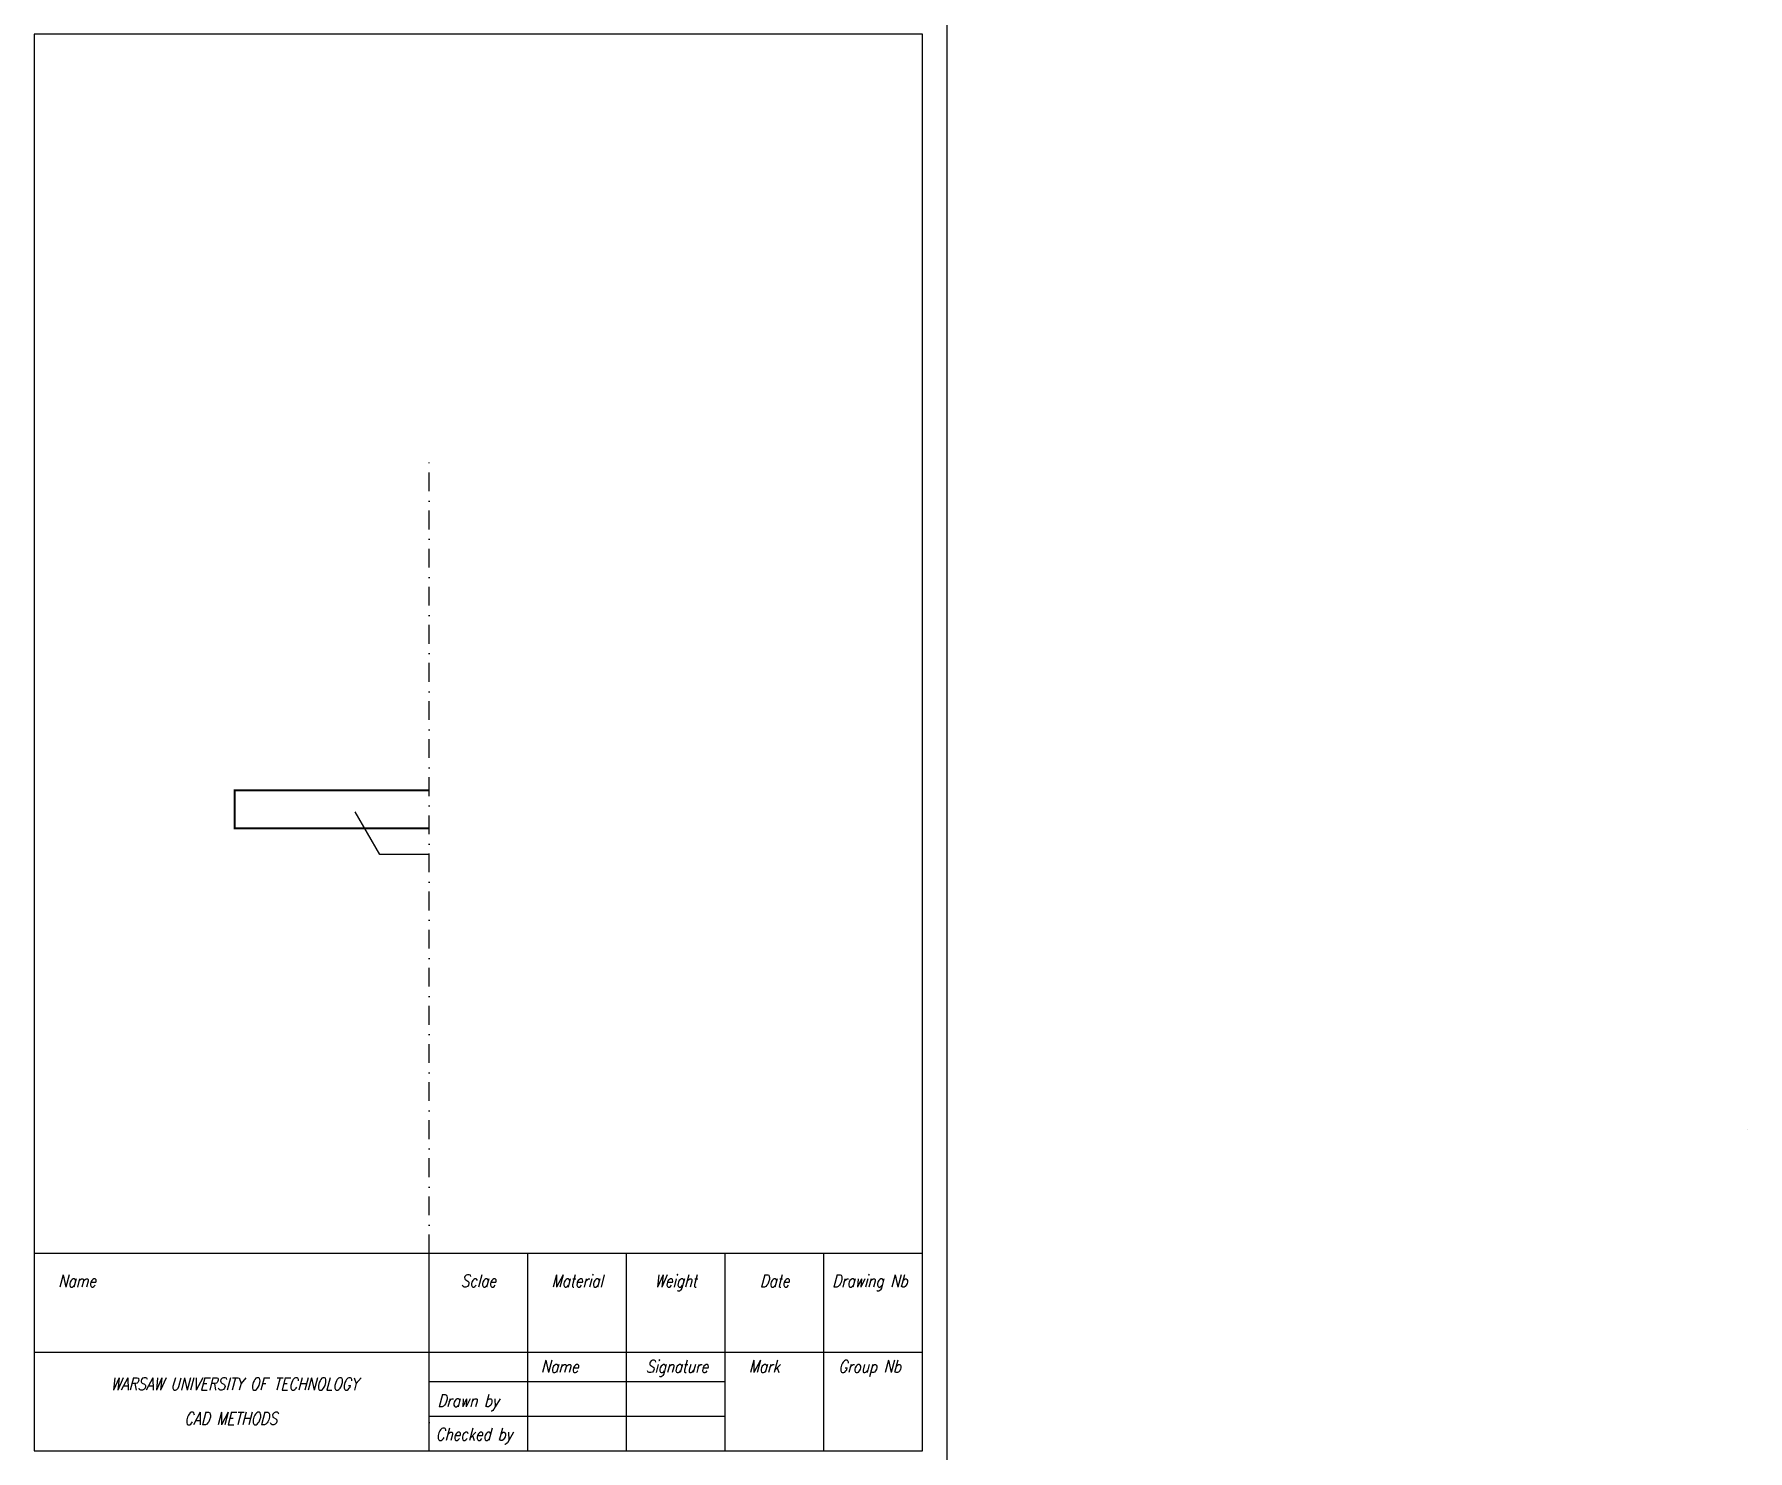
# Model space of a CAD drawing. Extents: x 0 to 108940, y 0 to 297.
# Drawn here: x 25 to 372.2, y 5 to 292 of the extents above; entities that cross this region are included whole.
import ezdxf
from ezdxf.enums import TextEntityAlignment as Align

# ---------------------------------------------------------------- set-up
doc = ezdxf.new("R2010")
doc.units = 0
doc.header["$LTSCALE"] = 0.3
doc.linetypes.add('DASHDOT', pattern=[25.4, 12.7, -6.35, 0, -6.35])
doc.layers.add('1_CONTOUR', color=7, linetype='CONTINUOUS')
doc.layers.add('2_AXIS', color=3, linetype='DASHDOT')
doc.styles.add('ROMAND25', font='romand.shx', dxfattribs={"width": 0.8, "oblique": 15, "height": 2.5})
doc.styles.add('TECHL_2_5', font='techl___.ttf', dxfattribs={"width": 0.8, "oblique": 15, "height": 2.5})

msp = doc.modelspace()

# ---------------------------------------------------------------- texts
at = {"layer": '1_CONTOUR', "style": 'ROMAND25', "oblique": 15, "width": 0.8}
for s, p in [('Name', (29.87, 38.17)), ('Name', (127.66, 20.82)), ('Signature', (148.94, 20.82)), ('Mark', (169.78, 20.82)), ('Group Nb', (187.93, 20.82)), ('Drawn by', (106.68, 13.88)), ('Checked by', (106.34, 7.1))]:
    msp.add_text(s, height=2.5, dxfattribs=at).set_placement(p)
for s, p in [('Sclae', (115, 38.17)), ('Material', (135, 38.17)), ('Weight', (155, 38.17)), ('Date', (175, 38.17)), ('Drawing Nb ', (195, 38.17)), ('WARSAW UNIVERSITY OF TECHNOLOGY', (65.56, 17.29)), ('CAD METHODS', (64.81, 10.28))]:
    msp.add_text(s, height=2.5, dxfattribs=at).set_placement(p, align=Align.CENTER)
at = {"layer": '1_CONTOUR', "char_height": 2.5, "attachment_point": 4, "style": 'TECHL_2_5'}
for insert in [(101.62, 19.6), (102.22, 19.6)]:
    msp.add_mtext('\\A1;', dxfattribs=dict(at, insert=insert))

# ---------------------------------------------------------------- linework, layer by layer
at = {"layer": '1_CONTOUR'}
msp.add_line((105, 125.78), (105, 125.78), dxfattribs=at)
for points in [[(0, 0), (210, 0), (210, 297), (108939.57, 297)], [(25, 5), (205, 5), (205, 292), (25, 292)]]:
    msp.add_lwpolyline(points, close=True, dxfattribs=at)
msp.add_lwpolyline([(105, 131.1, 0, 0, 0), (65.6, 131.1, 0.4, 0.4, 0), (105, 131.1, 0.4, 0.4, 0), (65.6, 131.1, 0.4, 0.4, 0), (65.6, 138.8, 0.4, 0.4, 0), (105, 138.8, 0.4, 0.4, 0)], format="xyseb", dxfattribs=at)
for points in [[(105, 125.78), (95, 125.78), (90, 134.44)], [(25, 45), (205, 45)], [(105, 5), (105, 45)], [(125, 5), (125, 45)], [(145, 5), (145, 45)], [(165, 5), (165, 45)], [(185, 5), (185, 45)], [(205, 5), (205, 45)], [(25, 25), (205, 25)], [(105, 19), (165, 19)], [(105, 12), (165, 12)]]:
    msp.add_lwpolyline(points, dxfattribs=at)
at = {"layer": '2_AXIS'}
for p, q in [((105, 45), (105, 206.57)), ((105, 70), (105, 70)), ((372.21, 70), (372.21, 70)), ((105, 45), (105, 50.3)), ((105, 5), (105, 20))]:
    msp.add_line(p, q, dxfattribs=at)

msp.set_redraw_order([(e.dxf.handle, doc.entitydb.next_handle()) for e in msp.query("TEXT MTEXT ATTDEF DIMENSION ARC_DIMENSION")])  # texts and dimensions are drawn at this point

doc.saveas('drawing.dxf')
